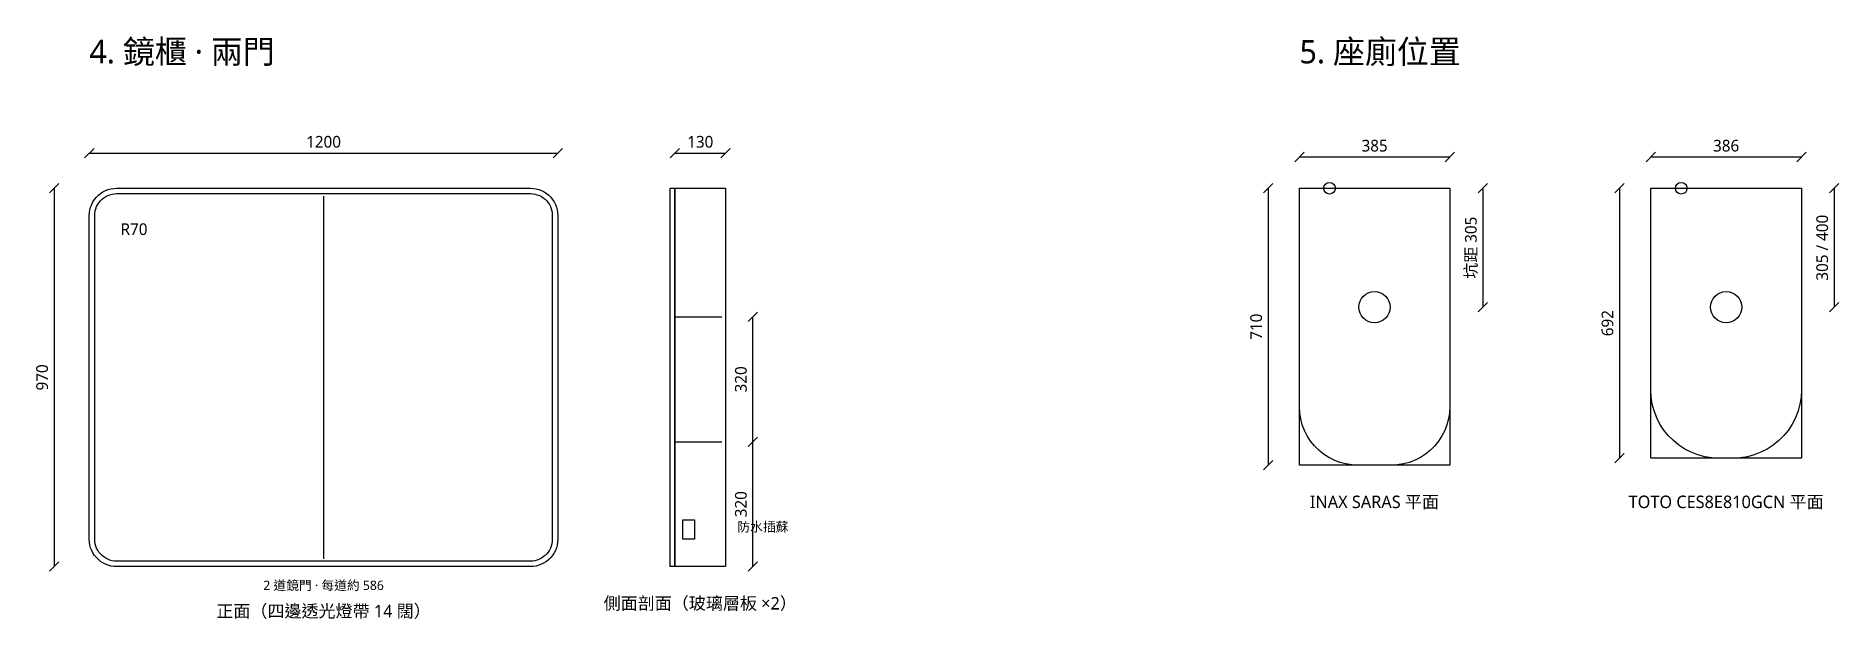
# Model space of a CAD drawing. Header units: millimetres. Extents: x -210 to 15722, y -2432 to 450.
# Drawn here: x 11104 to 15722, y -1104 to 390 of the extents above; entities that cross this region are included whole.
import ezdxf
from ezdxf.enums import TextEntityAlignment as Align

# ---------------------------------------------------------------- set-up
doc = ezdxf.new("R2010")
doc.units = ezdxf.units.MM
doc.linetypes.add('DASHED', pattern=[1.524, 1.27, -0.254])
for name, color, linetype in [('DETAIL', 8, 'CONTINUOUS'), ('DIM', 30, 'CONTINUOUS'), ('HIDDEN', 8, 'DASHED'), ('LIGHT', 2, 'CONTINUOUS'), ('OUTLINE', 7, 'CONTINUOUS'), ('SERVICES', 1, 'CONTINUOUS'), ('TEXT', 7, 'CONTINUOUS')]:
    doc.layers.add(name, color=color, linetype=linetype)
doc.styles.add('CJK', font='msjh.ttc')

msp = doc.modelspace()

# ---------------------------------------------------------------- texts
at = {"layer": 'DIM', "style": 'CJK'}
for s, p in [('1200', (11840, 104)), ('130', (12805, 104)), ('385', (14532.5, 94)), ('386', (15433, 94))]:
    msp.add_text(s, height=30, dxfattribs=at).set_placement(p, align=Align.CENTER)
msp.add_text('R70', height=30, dxfattribs=at).set_placement((11320, -120))
for s, p in [('坑距 305', (14794, -152.5)), ('305 / 400', (15694, -152.5)), ('692', (15144, -346)), ('710', (14244, -355)), ('970', (11134, -485)), ('320', (12924, -490)), ('320', (12924, -810))]:
    msp.add_text(s, height=30, rotation=90, dxfattribs=at).set_placement(p, align=Align.CENTER)
at = {"layer": 'TEXT', "style": 'CJK'}
for s, height, p in [('4. 鏡櫃 · 兩門', 60, (11240, 320)), ('5. 座廁位置', 60, (14340, 320)), ('防水插蘇', 24, (12900, -880))]:
    msp.add_text(s, height=height, dxfattribs=at).set_placement(p)
for s, height, p in [('INAX SARAS 平面', 32, (14532, -820)), ('TOTO CES8E810GCN 平面', 32, (15433, -820)), ('2 道鏡門 · 每道約 586', 24, (11840, -1030)), ('側面剖面（玻璃層板 ×2）', 32, (12805, -1080)), ('正面（四邊透光燈帶 14 闊）', 32, (11840, -1100))]:
    msp.add_text(s, height=height, dxfattribs=at).set_placement(p, align=Align.CENTER)

# ---------------------------------------------------------------- linework, layer by layer
at = {"layer": 'DETAIL'}
for points in [[(12740, -330), (12860, -330)], [(12740, -650), (12860, -650)]]:
    msp.add_lwpolyline(points, dxfattribs=at)
for centre in [(14532, -305), (15433, -305)]:
    msp.add_circle(centre, 40, dxfattribs=at)
at = {"layer": 'DIM'}
for points in [[(11228, 78), (11252, 102)], [(12428, 78), (12452, 102)], [(12728, 78), (12752, 102)], [(12858, 78), (12882, 102)], [(11240, 90), (12440, 90)], [(12740, 90), (12870, 90)], [(14328, 68), (14352, 92)], [(14340, 80), (14725, 80)], [(14713, 68), (14737, 92)], [(15228, 68), (15252, 92)], [(15240, 80), (15626, 80)], [(15614, 68), (15638, 92)], [(11138, -12), (11162, 12)], [(11150, 0), (11150, -970)], [(14248, -12), (14272, 12)], [(14260, 0), (14260, -710)], [(14798, -12), (14822, 12)], [(14810, 0), (14810, -305)], [(15148, -12), (15172, 12)], [(15160, 0), (15160, -692)], [(15698, -12), (15722, 12)], [(15710, 0), (15710, -305)], [(12928, -342), (12952, -318)], [(14798, -317), (14822, -293)], [(15698, -317), (15722, -293)], [(12940, -650), (12940, -330)], [(12928, -662), (12952, -638)], [(12928, -662), (12952, -638)], [(12940, -970), (12940, -650)], [(15148, -704), (15172, -680)], [(14248, -722), (14272, -698)], [(11138, -982), (11162, -958)], [(12928, -982), (12952, -958)]]:
    msp.add_lwpolyline(points, dxfattribs=at)
at = {"layer": 'HIDDEN'}
for points in [[(12728, 0), (12740, 0), (12740, -970), (12728, -970)], [(14340, 0), (14725, 0), (14725, -710), (14340, -710)], [(15240, 0), (15626, 0), (15626, -692), (15240, -692)]]:
    msp.add_lwpolyline(points, close=True, dxfattribs=at)
at = {"layer": 'LIGHT'}
msp.add_lwpolyline([(11310, -14), (12370, -14), (12375.9, -14.3), (12381.6, -15.2), (12387.3, -16.7), (12392.8, -18.8), (12398, -21.5), (12402.9, -24.7), (12407.5, -28.4), (12411.6, -32.5), (12415.3, -37.1), (12418.5, -42), (12421.2, -47.2), (12423.3, -52.7), (12424.8, -58.4), (12425.7, -64.1), (12426, -70), (12426, -900), (12425.7, -905.9), (12424.8, -911.6), (12423.3, -917.3), (12421.2, -922.8), (12418.5, -928), (12415.3, -932.9), (12411.6, -937.5), (12407.5, -941.6), (12402.9, -945.3), (12398, -948.5), (12392.8, -951.2), (12387.3, -953.3), (12381.6, -954.8), (12375.9, -955.7), (12370, -956), (11310, -956), (11304.1, -955.7), (11298.4, -954.8), (11292.7, -953.3), (11287.2, -951.2), (11282, -948.5), (11277.1, -945.3), (11272.5, -941.6), (11268.4, -937.5), (11264.7, -932.9), (11261.5, -928), (11258.8, -922.8), (11256.7, -917.3), (11255.2, -911.6), (11254.3, -905.9), (11254, -900), (11254, -70), (11254.3, -64.1), (11255.2, -58.4), (11256.7, -52.7), (11258.8, -47.2), (11261.5, -42), (11264.7, -37.1), (11268.4, -32.5), (11272.5, -28.4), (11277.1, -24.7), (11282, -21.5), (11287.2, -18.8), (11292.7, -16.7), (11298.4, -15.2), (11304.1, -14.3), (11310, -14)], close=True, dxfattribs=at)
at = {"layer": 'OUTLINE'}
for points in [[(11310, 0), (12370, 0), (12377.3, -0.4), (12384.6, -1.5), (12391.6, -3.4), (12398.5, -6.1), (12405, -9.4), (12411.1, -13.4), (12416.8, -18), (12422, -23.2), (12426.6, -28.9), (12430.6, -35), (12433.9, -41.5), (12436.6, -48.4), (12438.5, -55.4), (12439.6, -62.7), (12440, -70), (12440, -900), (12439.6, -907.3), (12438.5, -914.6), (12436.6, -921.6), (12433.9, -928.5), (12430.6, -935), (12426.6, -941.1), (12422, -946.8), (12416.8, -952), (12411.1, -956.6), (12405, -960.6), (12398.5, -963.9), (12391.6, -966.6), (12384.6, -968.5), (12377.3, -969.6), (12370, -970), (11310, -970), (11302.7, -969.6), (11295.4, -968.5), (11288.4, -966.6), (11281.5, -963.9), (11275, -960.6), (11268.9, -956.6), (11263.2, -952), (11258, -946.8), (11253.4, -941.1), (11249.4, -935), (11246.1, -928.5), (11243.4, -921.6), (11241.5, -914.6), (11240.4, -907.3), (11240, -900), (11240, -70), (11240.4, -62.7), (11241.5, -55.4), (11243.4, -48.4), (11246.1, -41.5), (11249.4, -35), (11253.4, -28.9), (11258, -23.2), (11263.2, -18), (11268.9, -13.4), (11275, -9.4), (11281.5, -6.1), (11288.4, -3.4), (11295.4, -1.5), (11302.7, -0.4), (11310, 0)], [(12740, 0), (12870, 0), (12870, -970), (12740, -970)], [(14340, 0), (14725, 0), (14725, -560), (14724.2, -575.7), (14721.7, -591.2), (14717.7, -606.4), (14712, -621), (14704.9, -635), (14696.4, -648.2), (14686.5, -660.4), (14675.4, -671.5), (14663.2, -681.4), (14650, -689.9), (14636, -697), (14621.4, -702.7), (14606.2, -706.7), (14590.7, -709.2), (14575, -710), (14490, -710), (14474.3, -709.2), (14458.8, -706.7), (14443.6, -702.7), (14429, -697), (14415, -689.9), (14401.8, -681.4), (14389.6, -671.5), (14378.5, -660.4), (14368.6, -648.2), (14360.1, -635), (14353, -621), (14347.3, -606.4), (14343.3, -591.2), (14340.8, -575.7), (14340, -560)], [(15240, 0), (15626, 0), (15626, -517), (15625, -535.3), (15622.2, -553.4), (15617.4, -571.1), (15610.9, -588.2), (15602.6, -604.5), (15592.6, -619.9), (15581.1, -634.1), (15568.1, -647.1), (15553.9, -658.6), (15538.5, -668.6), (15522.2, -676.9), (15505.1, -683.4), (15487.4, -688.2), (15469.3, -691), (15451, -692), (15415, -692), (15396.7, -691), (15378.6, -688.2), (15360.9, -683.4), (15343.8, -676.9), (15327.5, -668.6), (15312.1, -658.6), (15297.9, -647.1), (15284.9, -634.1), (15273.4, -619.9), (15263.4, -604.5), (15255.1, -588.2), (15248.6, -571.1), (15243.8, -553.4), (15241, -535.3), (15240, -517)]]:
    msp.add_lwpolyline(points, close=True, dxfattribs=at)
msp.add_lwpolyline([(11840, -20), (11840, -950)], dxfattribs=at)
at = {"layer": 'SERVICES'}
msp.add_lwpolyline([(12760, -850), (12790, -850), (12790, -900), (12760, -900)], close=True, dxfattribs=at)
for centre in [(14417, 0), (15318, 0)]:
    msp.add_circle(centre, 15, dxfattribs=at)

msp.set_redraw_order([(e.dxf.handle, doc.entitydb.next_handle()) for e in msp.query("TEXT MTEXT ATTDEF DIMENSION ARC_DIMENSION")])  # texts and dimensions are drawn at this point

doc.saveas('drawing.dxf')
